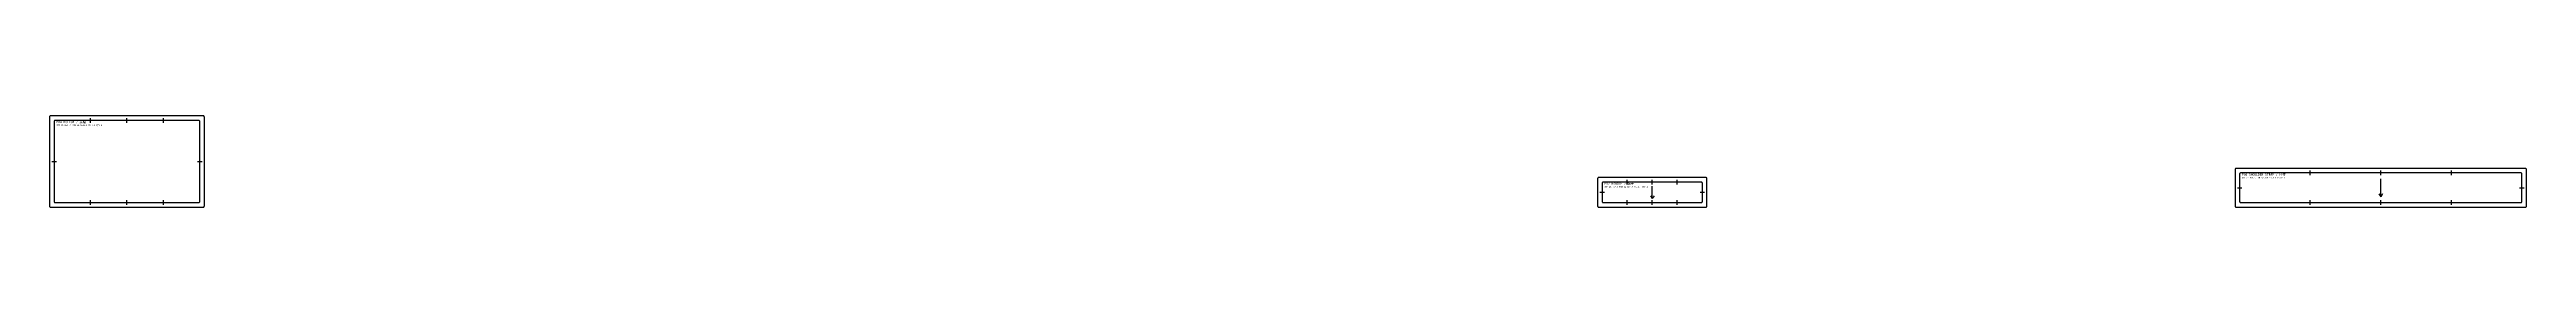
# Model space of a CAD drawing. Header units: millimetres. Extents: x 20 to 11279, y 290 to 7070.
# Drawn here: x 190 to 5630, y 5190 to 5390 of the extents above; entities that cross this region are included whole.
import ezdxf

# ---------------------------------------------------------------- set-up
doc = ezdxf.new("R2010")
doc.units = ezdxf.units.MM
for name, color, linetype in [('CUT', 1, 'CONTINUOUS'), ('GRAIN', 6, 'CONTINUOUS'), ('NOTCH', 3, 'CONTINUOUS'), ('STITCH', 5, 'CONTINUOUS'), ('TEXT', 7, 'CONTINUOUS')]:
    doc.layers.add(name, color=color, linetype=linetype)

msp = doc.modelspace()

# ---------------------------------------------------------------- linework, layer by layer
at = {"layer": 'CUT'}
for points in [[(527.6, 5190), (528.07, 5190.05), (528.52, 5190.18), (528.93, 5190.4), (529.3, 5190.7), (529.6, 5191.07), (529.82, 5191.48), (529.95, 5191.93), (530, 5192.4), (530, 5387.6), (529.95, 5388.07), (529.82, 5388.52), (529.6, 5388.93), (529.3, 5389.3), (528.93, 5389.6), (528.52, 5389.82), (528.07, 5389.95), (527.6, 5390), (192.4, 5390), (191.93, 5389.95), (191.48, 5389.82), (191.07, 5389.6), (190.7, 5389.3), (190.4, 5388.93), (190.18, 5388.52), (190.05, 5388.07), (190, 5387.6), (190, 5192.4), (190.05, 5191.93), (190.18, 5191.48), (190.4, 5191.07), (190.7, 5190.7), (191.07, 5190.4), (191.48, 5190.18), (191.93, 5190.05), (192.4, 5190)], [(3827.6, 5190), (3828.07, 5190.05), (3828.52, 5190.18), (3828.93, 5190.4), (3829.3, 5190.7), (3829.6, 5191.07), (3829.82, 5191.48), (3829.95, 5191.93), (3830, 5192.4), (3830, 5252.6), (3829.95, 5253.07), (3829.82, 5253.52), (3829.6, 5253.93), (3829.3, 5254.3), (3828.93, 5254.6), (3828.52, 5254.82), (3828.07, 5254.95), (3827.6, 5255), (3592.4, 5255), (3591.93, 5254.95), (3591.48, 5254.82), (3591.07, 5254.6), (3590.7, 5254.3), (3590.4, 5253.93), (3590.18, 5253.52), (3590.05, 5253.07), (3590, 5252.6), (3590, 5192.4), (3590.05, 5191.93), (3590.18, 5191.48), (3590.4, 5191.07), (3590.7, 5190.7), (3591.07, 5190.4), (3591.48, 5190.18), (3591.93, 5190.05), (3592.4, 5190)], [(5627.6, 5190), (5628.07, 5190.05), (5628.52, 5190.18), (5628.93, 5190.4), (5629.3, 5190.7), (5629.6, 5191.07), (5629.82, 5191.48), (5629.95, 5191.93), (5630, 5192.4), (5630, 5272.6), (5629.95, 5273.07), (5629.82, 5273.52), (5629.6, 5273.93), (5629.3, 5274.3), (5628.93, 5274.6), (5628.52, 5274.82), (5628.07, 5274.95), (5627.6, 5275), (4992.4, 5275), (4991.93, 5274.95), (4991.48, 5274.82), (4991.07, 5274.6), (4990.7, 5274.3), (4990.4, 5273.93), (4990.18, 5273.52), (4990.05, 5273.07), (4990, 5272.6), (4990, 5192.4), (4990.05, 5191.93), (4990.18, 5191.48), (4990.4, 5191.07), (4990.7, 5190.7), (4991.07, 5190.4), (4991.48, 5190.18), (4991.93, 5190.05), (4992.4, 5190)]]:
    msp.add_lwpolyline(points, close=True, dxfattribs=at)
at = {"layer": 'GRAIN'}
for p, q in [((3710, 5209), (3710, 5236)), ((5310, 5213), (5310, 5252)), ((3706, 5215), (3710, 5209)), ((3714, 5215), (3710, 5209)), ((5306, 5219), (5310, 5213)), ((5314, 5219), (5310, 5213))]:
    msp.add_line(p, q, dxfattribs=at)
at = {"layer": 'NOTCH'}
for p, q in [((280, 5375), (280, 5385)), ((360, 5375), (360, 5385)), ((440, 5375), (440, 5385)), ((195, 5290), (205, 5290)), ((515, 5290), (525, 5290)), ((3595, 5222.5), (3605, 5222.5)), ((3655, 5240), (3655, 5250)), ((3710, 5240), (3710, 5250)), ((3765, 5240), (3765, 5250)), ((3815, 5222.5), (3825, 5222.5)), ((4995, 5232.5), (5005, 5232.5)), ((5155, 5260), (5155, 5270)), ((5310, 5260), (5310, 5270)), ((5465, 5260), (5465, 5270)), ((5615, 5232.5), (5625, 5232.5)), ((280, 5195), (280, 5205)), ((360, 5195), (360, 5205)), ((440, 5195), (440, 5205)), ((3655, 5195), (3655, 5205)), ((3710, 5195), (3710, 5205)), ((3765, 5195), (3765, 5205)), ((5155, 5195), (5155, 5205)), ((5310, 5195), (5310, 5205)), ((5465, 5195), (5465, 5205))]:
    msp.add_line(p, q, dxfattribs=at)
at = {"layer": 'STITCH'}
for points in [[(517.6, 5200), (518.07, 5200.05), (518.52, 5200.18), (518.93, 5200.4), (519.3, 5200.7), (519.6, 5201.07), (519.82, 5201.48), (519.95, 5201.93), (520, 5202.4), (520, 5377.6), (519.95, 5378.07), (519.82, 5378.52), (519.6, 5378.93), (519.3, 5379.3), (518.93, 5379.6), (518.52, 5379.82), (518.07, 5379.95), (517.6, 5380), (202.4, 5380), (201.93, 5379.95), (201.48, 5379.82), (201.07, 5379.6), (200.7, 5379.3), (200.4, 5378.93), (200.18, 5378.52), (200.05, 5378.07), (200, 5377.6), (200, 5202.4), (200.05, 5201.93), (200.18, 5201.48), (200.4, 5201.07), (200.7, 5200.7), (201.07, 5200.4), (201.48, 5200.18), (201.93, 5200.05), (202.4, 5200)], [(3817.6, 5200), (3818.07, 5200.05), (3818.52, 5200.18), (3818.93, 5200.4), (3819.3, 5200.7), (3819.6, 5201.07), (3819.82, 5201.48), (3819.95, 5201.93), (3820, 5202.4), (3820, 5242.6), (3819.95, 5243.07), (3819.82, 5243.52), (3819.6, 5243.93), (3819.3, 5244.3), (3818.93, 5244.6), (3818.52, 5244.82), (3818.07, 5244.95), (3817.6, 5245), (3602.4, 5245), (3601.93, 5244.95), (3601.48, 5244.82), (3601.07, 5244.6), (3600.7, 5244.3), (3600.4, 5243.93), (3600.18, 5243.52), (3600.05, 5243.07), (3600, 5242.6), (3600, 5202.4), (3600.05, 5201.93), (3600.18, 5201.48), (3600.4, 5201.07), (3600.7, 5200.7), (3601.07, 5200.4), (3601.48, 5200.18), (3601.93, 5200.05), (3602.4, 5200)], [(5617.6, 5200), (5618.07, 5200.05), (5618.52, 5200.18), (5618.93, 5200.4), (5619.3, 5200.7), (5619.6, 5201.07), (5619.82, 5201.48), (5619.95, 5201.93), (5620, 5202.4), (5620, 5262.6), (5619.95, 5263.07), (5619.82, 5263.52), (5619.6, 5263.93), (5619.3, 5264.3), (5618.93, 5264.6), (5618.52, 5264.82), (5618.07, 5264.95), (5617.6, 5265), (5002.4, 5265), (5001.93, 5264.95), (5001.48, 5264.82), (5001.07, 5264.6), (5000.7, 5264.3), (5000.4, 5263.93), (5000.18, 5263.52), (5000.05, 5263.07), (5000, 5262.6), (5000, 5202.4), (5000.05, 5201.93), (5000.18, 5201.48), (5000.4, 5201.07), (5000.7, 5200.7), (5001.07, 5200.4), (5001.48, 5200.18), (5001.93, 5200.05), (5002.4, 5200)]]:
    msp.add_lwpolyline(points, close=True, dxfattribs=at)

# ---------------------------------------------------------------- texts
at = {"layer": 'TEXT'}
for s, height, p in [('CUT 34.0x20.0 FIN 32.0x18.0 SA 1.0 QTY 1', 3.2, (205, 5368)), ('P04 BOTTOM / 底幅', 5, (205, 5374)), ('CUT 24.0x6.5 FIN 22.0x4.5 SA 1.0 QTY 1', 3.2, (3605, 5233)), ('P07 HANDLE / 提手', 5, (3605, 5239)), ('CUT 64.0x8.5 FIN 62.0x6.5 SA 1.0 QTY 2', 3.2, (5005, 5253)), ('P08 SHOULDER STRAP / 肩带', 5, (5005, 5259))]:
    msp.add_text(s, height=height, dxfattribs=at).set_placement(p)

doc.saveas('drawing.dxf')
